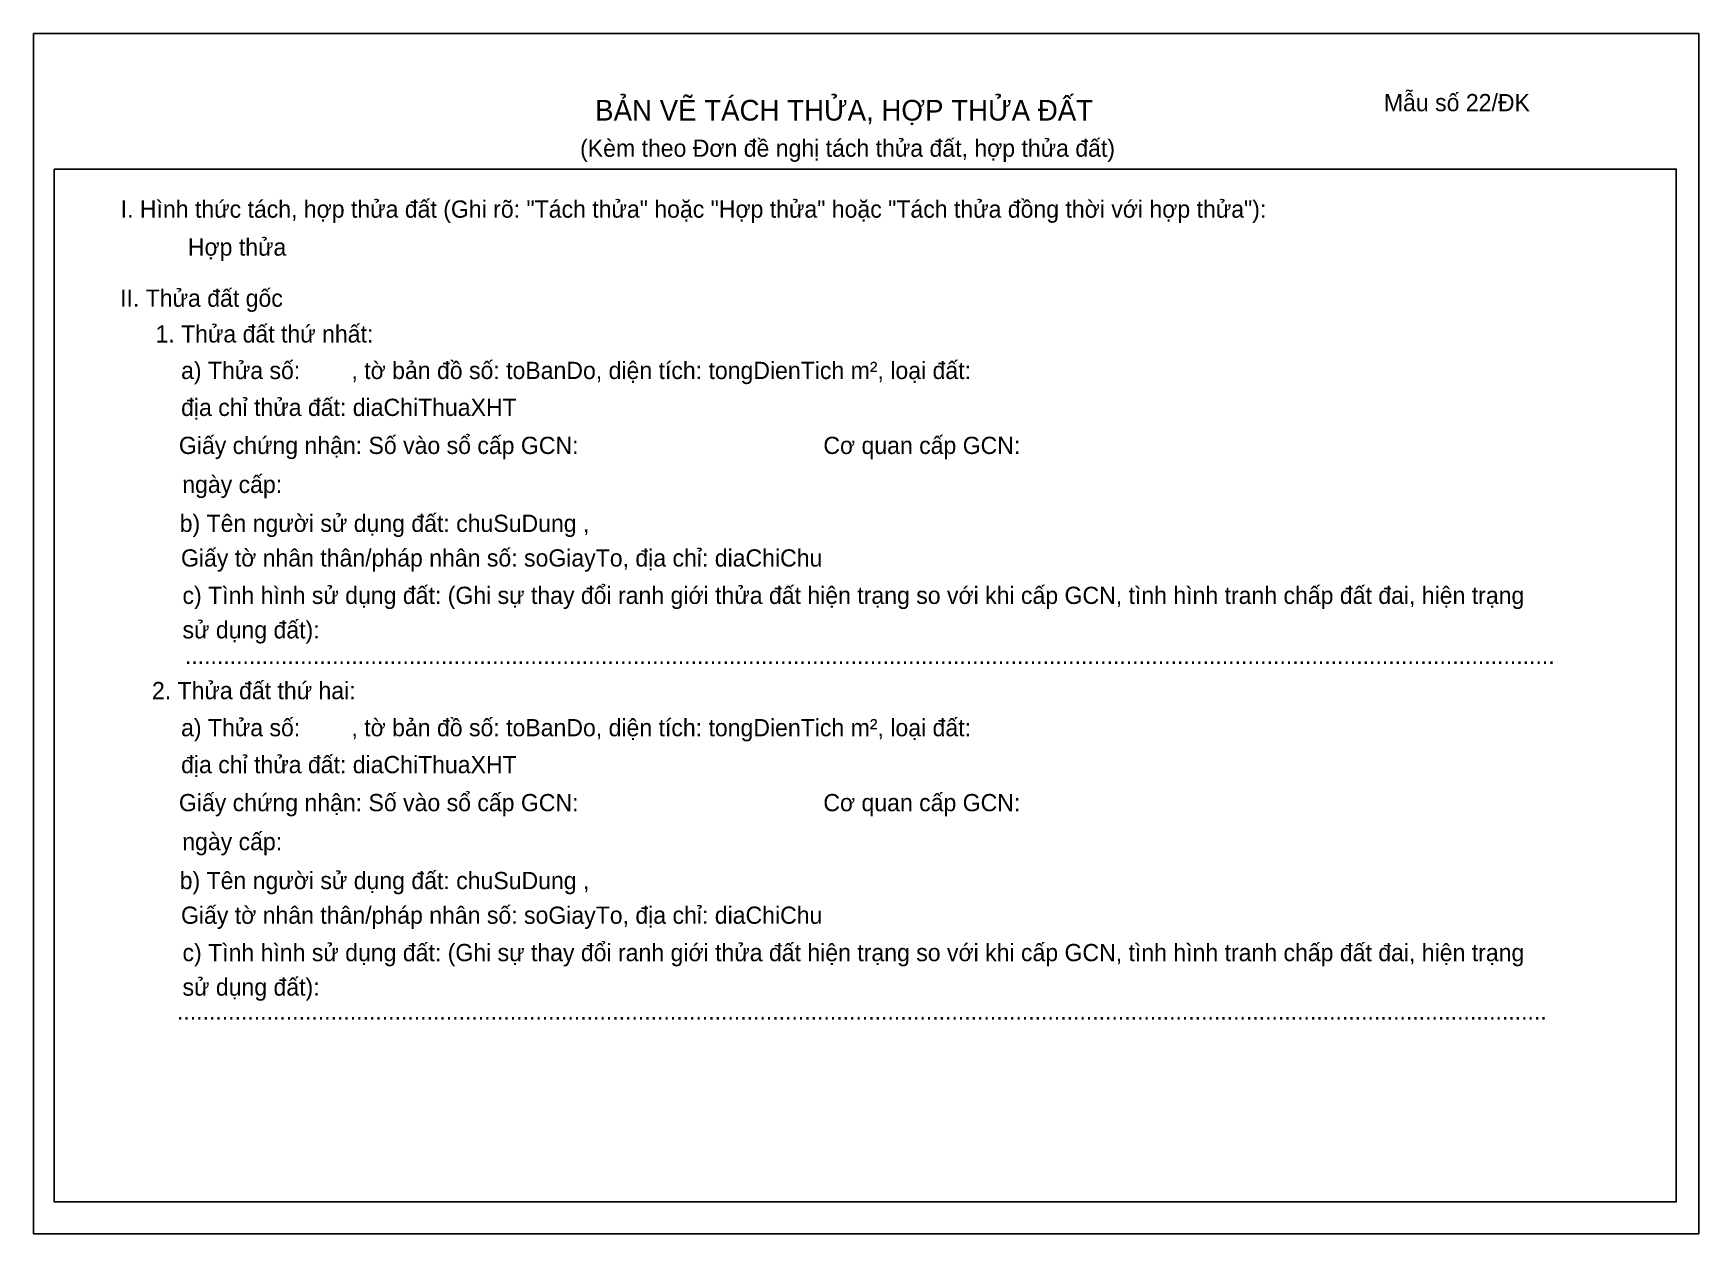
# Model space of a CAD drawing. Extents: x 559917 to 560142, y 2373609 to 2373668.
# Drawn here: x 559989.1 to 560018.1, y 2373647.27 to 2373668.17 of the extents above; entities that cross this region are included whole.
import ezdxf

# ---------------------------------------------------------------- set-up
doc = ezdxf.new("R2010")
doc.units = 0
for name, color, linetype in [('Level 56', 7, 'Continuous'), ('Level 60', 7, 'Continuous'), ('Level 61', 7, 'Continuous')]:
    doc.layers.add(name, color=color, linetype=linetype)

msp = doc.modelspace()

# ---------------------------------------------------------------- texts
at = {"layer": 'Level 56'}
for s, height, p in [('BẢN VẼ TÁCH THỬA, HỢP THỬA ĐẤT', 0.36, (559998.881, 2373666.648)), ('1. Thửa đất thứ nhất:', 0.3, (559991.225, 2373662.784)), ('a) Thửa số:        , tờ bản đồ số: toBanDo, diện tích: tongDienTich m², loại đất:', 0.3, (559991.671, 2373662.148)), ('địa chỉ thửa đất: diaChiThuaXHT', 0.3, (559991.671, 2373661.505)), ('Giấy chứng nhận: Số vào sổ cấp GCN:', 0.3, (559991.633, 2373660.843)), ('Cơ quan cấp GCN:', 0.3, (560002.855, 2373660.843)), ('ngày cấp:', 0.3, (559991.691, 2373660.164)), ('b) Tên người sử dụng đất: chuSuDung ,', 0.3, (559991.647, 2373659.486)), (' Giấy tờ nhân thân/pháp nhân số: soGiayTo, địa chỉ: diaChiChu', 0.3, (559991.558, 2373658.883)), ('a) Thửa số:        , tờ bản đồ số: toBanDo, diện tích: tongDienTich m², loại đất:', 0.3, (559991.671, 2373655.928)), ('địa chỉ thửa đất: diaChiThuaXHT', 0.3, (559991.671, 2373655.285)), ('Giấy chứng nhận: Số vào sổ cấp GCN:', 0.3, (559991.633, 2373654.623)), ('Cơ quan cấp GCN:', 0.3, (560002.855, 2373654.623)), ('ngày cấp:', 0.3, (559991.691, 2373653.944)), ('b) Tên người sử dụng đất: chuSuDung ,', 0.3, (559991.647, 2373653.266)), (' Giấy tờ nhân thân/pháp nhân số: soGiayTo, địa chỉ: diaChiChu', 0.3, (559991.558, 2373652.663))]:
    msp.add_text(s, height=height, dxfattribs=at).set_placement(p)
at = {"layer": 'Level 60'}
for s, p in [('Mẫu số 22/ĐK', (560012.616, 2373666.811)), ('(Kèm theo Đơn đề nghị tách thửa đất, hợp thửa đất)', (559998.619, 2373666.018)), ('I. Hình thức tách, hợp thửa đất (Ghi rõ: "Tách thửa" hoặc "Hợp thửa" hoặc "Tách thửa đồng thời với hợp thửa"):', (559990.619, 2373664.957)), ('Hợp thửa', (559991.789, 2373664.296)), ('II. Thửa đất gốc', (559990.609, 2373663.406)), ('c) Tình hình sử dụng đất: (Ghi sự thay đổi ranh giới thửa đất hiện trạng so với khi cấp GCN, tình hình tranh chấp đất đai, hiện trạng', (559991.696, 2373658.232)), ('sử dụng đất):', (559991.696, 2373657.632)), ('......................................................................................................................................................................................................................', (559991.737, 2373657.188)), ('2. Thửa đất thứ hai: ', (559991.163, 2373656.574)), ('c) Tình hình sử dụng đất: (Ghi sự thay đổi ranh giới thửa đất hiện trạng so với khi cấp GCN, tình hình tranh chấp đất đai, hiện trạng', (559991.696, 2373652.012)), ('sử dụng đất):', (559991.696, 2373651.412)), ('......................................................................................................................................................................................................................', (559991.599, 2373650.993))]:
    msp.add_text(s, height=0.3, dxfattribs=at).set_placement(p)

# ---------------------------------------------------------------- linework, layer by layer
at = {"layer": 'Level 60'}
msp.add_lwpolyline([(559989.458, 2373665.803), (560017.706, 2373665.803), (560017.706, 2373647.82), (559989.458, 2373647.82)], close=True, dxfattribs=at)
at = {"layer": 'Level 61'}
msp.add_lwpolyline([(559989.098, 2373668.167), (560018.098, 2373668.167), (560018.098, 2373647.267), (559989.098, 2373647.267)], close=True, dxfattribs=at)

msp.set_redraw_order([(e.dxf.handle, doc.entitydb.next_handle()) for e in msp.query("TEXT MTEXT ATTDEF DIMENSION ARC_DIMENSION")])  # texts and dimensions are drawn at this point

doc.saveas('drawing.dxf')
